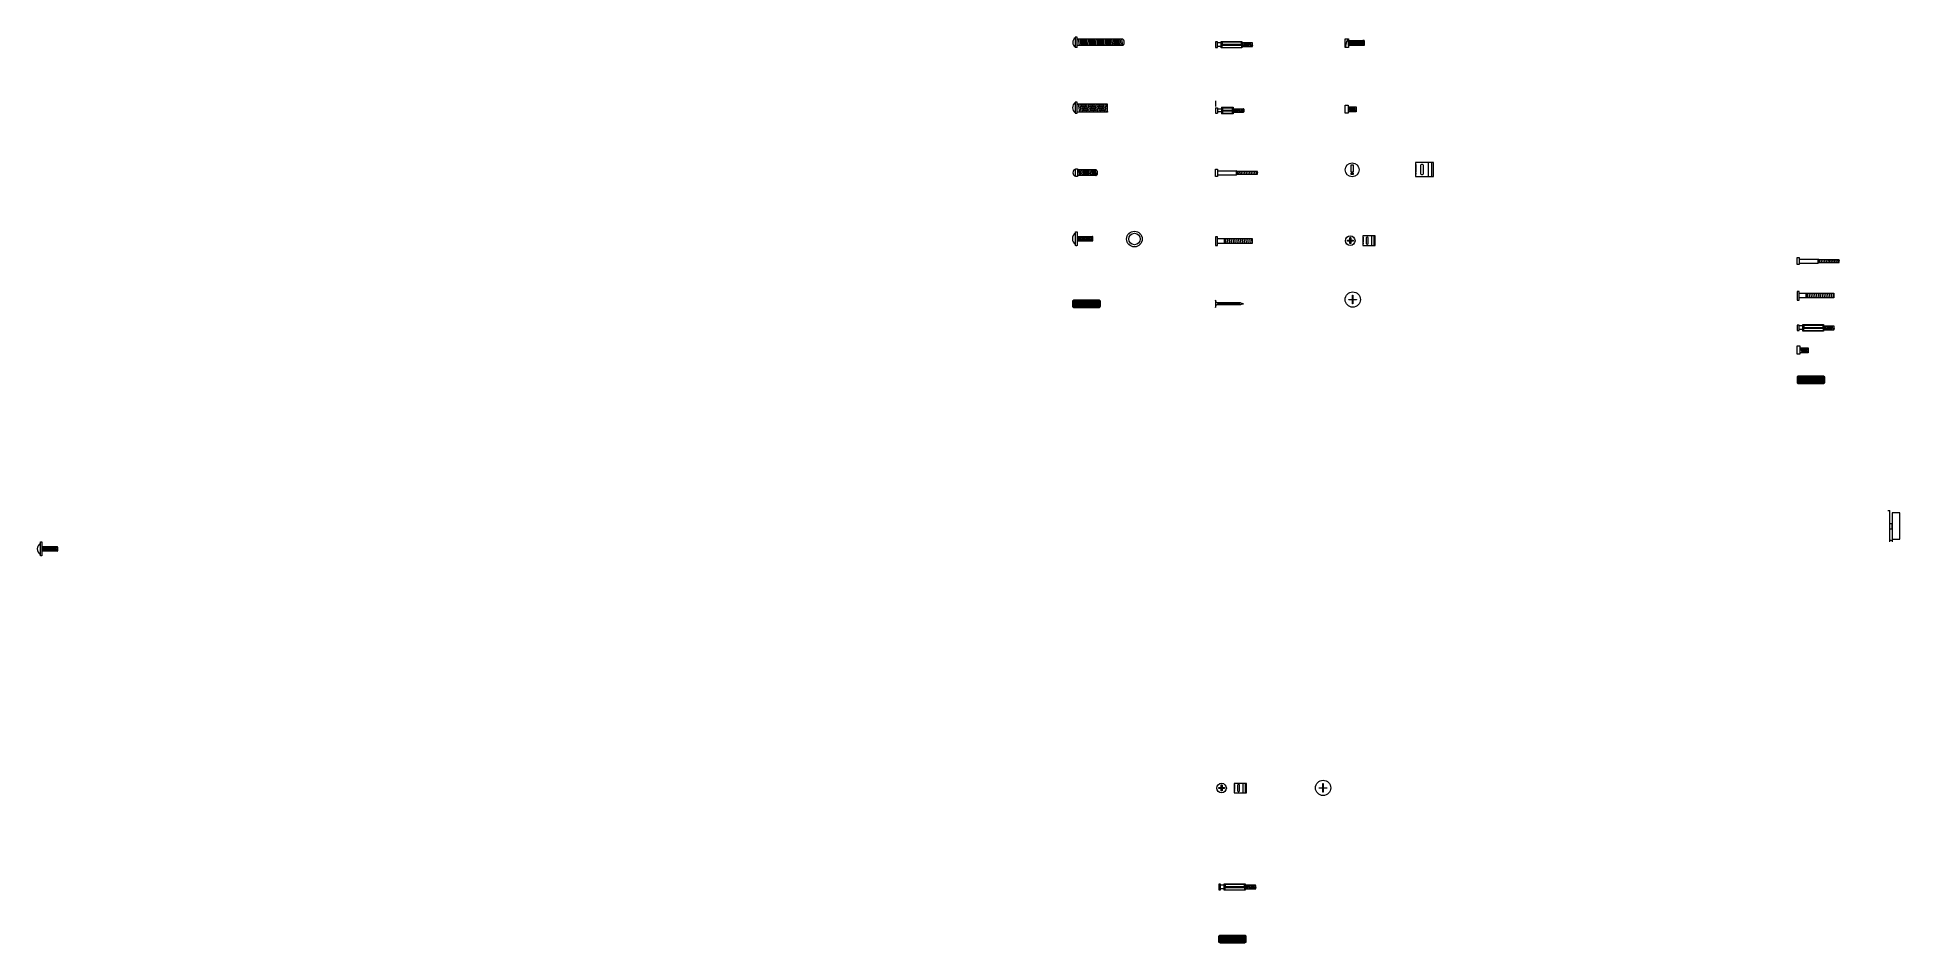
# Model space of a CAD drawing. Header units: millimetres. Extents: x 1212 to 3396, y 780 to 1892.
# Drawn here: x 3194.9 to 3396, y 1602.6 to 1700.4 of the extents above; entities that cross this region are included whole.
import ezdxf

# ---------------------------------------------------------------- set-up
doc = ezdxf.new("R2010")
doc.units = ezdxf.units.MM
doc.layers.add('A-FURN', color=2, linetype='Continuous', lineweight=18)

msp = doc.modelspace()

# ---------------------------------------------------------------- linework, layer by layer
at = {"layer": 'A-FURN'}
for p, q in [((3306.99, 1700.38), (3306.99, 1699.34)), ((3307.32, 1700.21), (3307.43, 1699.52)), ((3307.47, 1700.21), (3307.58, 1699.52)), ((3307.62, 1700.21), (3307.73, 1699.52)), ((3307.77, 1700.21), (3307.88, 1699.52)), ((3307.92, 1700.21), (3308.03, 1699.52)), ((3308.07, 1700.21), (3308.18, 1699.52)), ((3308.22, 1700.21), (3308.33, 1699.52)), ((3308.37, 1700.21), (3308.48, 1699.52)), ((3308.52, 1700.21), (3308.63, 1699.52)), ((3308.67, 1700.21), (3308.78, 1699.52)), ((3308.82, 1700.21), (3308.93, 1699.52)), ((3308.97, 1700.21), (3309.08, 1699.52)), ((3309.12, 1700.21), (3309.23, 1699.52)), ((3309.27, 1700.21), (3309.38, 1699.52)), ((3309.42, 1700.21), (3309.53, 1699.52)), ((3309.57, 1700.21), (3309.68, 1699.52)), ((3309.72, 1700.21), (3309.83, 1699.52)), ((3309.87, 1700.21), (3309.98, 1699.52)), ((3310.02, 1700.21), (3310.13, 1699.52)), ((3310.02, 1700.21), (3310.13, 1699.52)), ((3310.17, 1700.21), (3310.28, 1699.52)), ((3310.32, 1700.21), (3310.43, 1699.52)), ((3310.47, 1700.21), (3310.58, 1699.52)), ((3310.62, 1700.21), (3310.73, 1699.52)), ((3310.77, 1700.21), (3310.88, 1699.52)), ((3310.92, 1700.21), (3311.03, 1699.52)), ((3311.07, 1700.21), (3311.18, 1699.52)), ((3311.22, 1700.21), (3311.33, 1699.52)), ((3311.37, 1700.21), (3311.48, 1699.52)), ((3311.52, 1700.21), (3311.63, 1699.52)), ((3311.67, 1700.21), (3311.78, 1699.52)), ((3311.82, 1700.21), (3311.93, 1699.52)), ((3311.97, 1700.21), (3312.08, 1699.52)), ((3322.74, 1699.81), (3322.34, 1699.81)), ((3322.74, 1699.41), (3322.34, 1699.41)), ((3322.74, 1699.79), (3322.74, 1699.44)), ((3322.84, 1699.91), (3324.94, 1699.91)), ((3322.84, 1699.31), (3324.94, 1699.31)), ((3325.14, 1699.8), (3325.26, 1699.4)), ((3325.29, 1699.8), (3325.41, 1699.4)), ((3325.44, 1699.8), (3325.56, 1699.4)), ((3325.59, 1699.8), (3325.71, 1699.4)), ((3325.74, 1699.8), (3325.86, 1699.4)), ((3325.89, 1699.8), (3326.01, 1699.4)), ((3326.05, 1699.8), (3326.14, 1699.51)), ((3336.14, 1700.24), (3336.49, 1700.24)), ((3336.14, 1699.31), (3336.14, 1700.24)), ((3336.29, 1699.94), (3336.14, 1699.31)), ((3336.49, 1699.31), (3336.14, 1699.31)), ((3336.29, 1699.94), (3336.3, 1699.98)), ((3336.49, 1700.24), (3336.3, 1699.98)), ((3336.49, 1700.24), (3336.49, 1699.31)), ((3336.49, 1699.51), (3336.49, 1700.07)), ((3336.49, 1700.07), (3338.03, 1700.07)), ((3338.03, 1699.51), (3336.49, 1699.51)), ((3336.56, 1700.07), (3336.56, 1699.51)), ((3336.63, 1700.07), (3336.63, 1699.51)), ((3336.7, 1700.07), (3336.7, 1699.51)), ((3336.77, 1700.07), (3336.77, 1699.51)), ((3336.84, 1700.07), (3336.84, 1699.51)), ((3336.91, 1700.07), (3336.91, 1699.51)), ((3336.98, 1700.07), (3336.98, 1699.51)), ((3337.05, 1700.07), (3337.05, 1699.51)), ((3337.12, 1700.07), (3337.12, 1699.51)), ((3337.19, 1700.07), (3337.19, 1699.51)), ((3337.26, 1700.07), (3337.26, 1699.51)), ((3337.33, 1700.07), (3337.33, 1699.51)), ((3337.4, 1700.07), (3337.4, 1699.51)), ((3337.47, 1700.07), (3337.47, 1699.51)), ((3337.54, 1700.07), (3337.54, 1699.51)), ((3337.61, 1700.07), (3337.61, 1699.51)), ((3337.68, 1700.07), (3337.68, 1699.51)), ((3337.75, 1700.07), (3337.75, 1699.51)), ((3337.82, 1700.07), (3337.82, 1699.51)), ((3337.89, 1700.07), (3337.89, 1699.51)), ((3337.96, 1700.07), (3337.96, 1699.51)), ((3338.03, 1700.07), (3338.03, 1699.51)), ((3338.17, 1700.05), (3338.03, 1700.05)), ((3338.17, 1699.53), (3338.03, 1699.53)), ((3338.17, 1700.05), (3338.17, 1699.53)), ((3306.99, 1693.36), (3306.99, 1692.22)), ((3310.46, 1693.19), (3307.19, 1693.19)), ((3307.32, 1693.19), (3307.46, 1692.3)), ((3307.47, 1693.19), (3307.61, 1692.3)), ((3307.62, 1693.19), (3307.76, 1692.3)), ((3307.77, 1693.19), (3307.91, 1692.3)), ((3307.92, 1693.19), (3308.06, 1692.3)), ((3308.07, 1693.19), (3308.21, 1692.3)), ((3308.22, 1693.19), (3308.36, 1692.3)), ((3308.37, 1693.19), (3308.51, 1692.3)), ((3308.52, 1693.19), (3308.66, 1692.3)), ((3308.67, 1693.19), (3308.81, 1692.3)), ((3308.82, 1693.19), (3308.96, 1692.3)), ((3308.97, 1693.19), (3309.11, 1692.3)), ((3309.12, 1693.19), (3309.26, 1692.3)), ((3309.27, 1693.19), (3309.41, 1692.3)), ((3309.42, 1693.19), (3309.56, 1692.3)), ((3309.57, 1693.19), (3309.71, 1692.3)), ((3309.72, 1693.19), (3309.86, 1692.3)), ((3309.87, 1693.19), (3310.01, 1692.3)), ((3310.02, 1693.19), (3310.16, 1692.3)), ((3310.02, 1693.19), (3310.16, 1692.3)), ((3310.17, 1693.19), (3310.31, 1692.3)), ((3310.32, 1693.19), (3310.46, 1692.3)), ((3310.46, 1692.3), (3310.46, 1693.19)), ((3322.14, 1693.53), (3322.14, 1692.93)), ((3336.14, 1693.06), (3336.44, 1693.06)), ((3336.14, 1692.19), (3336.14, 1693.06)), ((3336.44, 1693.06), (3336.44, 1692.19)), ((3307.02, 1692.19), (3307.16, 1692.19)), ((3310.46, 1692.3), (3307.19, 1692.3)), ((3322.14, 1692.79), (3322.34, 1692.79)), ((3322.14, 1692.79), (3322.14, 1692.19)), ((3322.14, 1692.19), (3322.34, 1692.19)), ((3322.34, 1692.79), (3322.34, 1692.19)), ((3322.78, 1692.64), (3322.34, 1692.64)), ((3322.78, 1692.34), (3322.34, 1692.34)), ((3322.78, 1692.84), (3324.03, 1692.84)), ((3322.78, 1692.84), (3322.78, 1692.14)), ((3324.03, 1692.14), (3322.78, 1692.14)), ((3322.88, 1692.84), (3322.88, 1692.54)), ((3322.88, 1692.79), (3323.98, 1692.79)), ((3322.88, 1692.54), (3323.98, 1692.54)), ((3322.88, 1692.44), (3322.88, 1692.14)), ((3322.88, 1692.44), (3323.98, 1692.44)), ((3322.88, 1692.19), (3323.98, 1692.19)), ((3323.98, 1692.14), (3323.98, 1692.84)), ((3324.03, 1692.84), (3324.03, 1692.14)), ((3324.03, 1692.69), (3325.13, 1692.69)), ((3325.13, 1692.29), (3324.03, 1692.29)), ((3324.1, 1692.69), (3324.22, 1692.29)), ((3324.25, 1692.69), (3324.37, 1692.29)), ((3324.4, 1692.69), (3324.52, 1692.29)), ((3324.55, 1692.69), (3324.67, 1692.29)), ((3324.7, 1692.69), (3324.82, 1692.29)), ((3324.85, 1692.69), (3324.97, 1692.29)), ((3325, 1692.69), (3325.12, 1692.29)), ((3325.18, 1692.64), (3325.18, 1692.34)), ((3336.44, 1692.19), (3336.14, 1692.19)), ((3336.44, 1692.88), (3337.32, 1692.88)), ((3337.32, 1692.34), (3336.44, 1692.34)), ((3336.48, 1692.88), (3336.66, 1692.34)), ((3336.63, 1692.88), (3336.81, 1692.34)), ((3336.78, 1692.88), (3336.96, 1692.34)), ((3336.93, 1692.88), (3337.11, 1692.34)), ((3337.08, 1692.88), (3337.26, 1692.34)), ((3337.23, 1692.88), (3337.32, 1692.62)), ((3337.32, 1692.88), (3337.32, 1692.34)), ((3307.02, 1686.19), (3307.22, 1686.19)), ((3307.02, 1685.37), (3307.02, 1686.19)), ((3307.22, 1685.37), (3307.02, 1685.37)), ((3307.22, 1686.19), (3307.22, 1685.37)), ((3307.35, 1686.09), (3307.45, 1685.47)), ((3307.5, 1686.09), (3307.6, 1685.47)), ((3307.65, 1686.09), (3307.75, 1685.47)), ((3307.8, 1686.09), (3307.9, 1685.47)), ((3307.95, 1686.09), (3308.05, 1685.47)), ((3308.1, 1686.09), (3308.2, 1685.47)), ((3308.25, 1686.09), (3308.35, 1685.47)), ((3308.4, 1686.09), (3308.5, 1685.47)), ((3308.55, 1686.09), (3308.65, 1685.47)), ((3308.7, 1686.09), (3308.8, 1685.47)), ((3308.85, 1686.09), (3308.95, 1685.47)), ((3309, 1686.09), (3309.1, 1685.47)), ((3309.15, 1686.09), (3309.25, 1685.48)), ((3322.14, 1686.16), (3322.34, 1686.16)), ((3322.14, 1685.37), (3322.14, 1686.16)), ((3322.34, 1685.37), (3322.14, 1685.37)), ((3322.34, 1686.16), (3322.34, 1685.37)), ((3322.34, 1685.98), (3324.35, 1685.98)), ((3322.34, 1685.53), (3324.35, 1685.53)), ((3324.35, 1685.98), (3324.35, 1685.53)), ((3324.48, 1685.89), (3324.35, 1685.98)), ((3324.35, 1685.53), (3324.48, 1685.61)), ((3326.67, 1685.9), (3324.48, 1685.89)), ((3324.48, 1685.89), (3324.48, 1685.61)), ((3324.48, 1685.61), (3326.67, 1685.6)), ((3324.51, 1685.89), (3324.6, 1685.61)), ((3324.68, 1685.9), (3324.78, 1685.61)), ((3324.86, 1685.9), (3324.95, 1685.6)), ((3325.04, 1685.9), (3325.13, 1685.6)), ((3325.22, 1685.9), (3325.31, 1685.6)), ((3325.39, 1685.9), (3325.49, 1685.6)), ((3325.57, 1685.9), (3325.67, 1685.6)), ((3325.75, 1685.9), (3325.85, 1685.6)), ((3325.93, 1685.9), (3326.03, 1685.6)), ((3326.11, 1685.9), (3326.21, 1685.6)), ((3326.29, 1685.9), (3326.38, 1685.6)), ((3326.47, 1685.9), (3326.56, 1685.6)), ((3326.64, 1685.9), (3326.67, 1685.8)), ((3326.67, 1685.6), (3326.67, 1685.9)), ((3336.76, 1686.62), (3336.99, 1686.62)), ((3336.76, 1685.84), (3336.76, 1686.62)), ((3336.99, 1685.84), (3336.76, 1685.84)), ((3336.76, 1685.72), (3336.99, 1685.72)), ((3336.76, 1685.59), (3336.76, 1685.72)), ((3336.99, 1685.59), (3336.76, 1685.59)), ((3336.99, 1686.62), (3336.99, 1685.84)), ((3336.99, 1685.72), (3336.99, 1685.59)), ((3345.65, 1686.86), (3343.71, 1686.86)), ((3343.71, 1686.86), (3343.71, 1685.37)), ((3343.71, 1686.65), (3343.77, 1686.65)), ((3343.77, 1685.87), (3343.71, 1685.87)), ((3343.71, 1685.75), (3343.77, 1685.75)), ((3343.77, 1685.62), (3343.71, 1685.62)), ((3343.71, 1685.37), (3345.65, 1685.37)), ((3343.77, 1686.65), (3343.77, 1685.87)), ((3343.77, 1685.75), (3343.77, 1685.62)), ((3344.28, 1686.55), (3344.28, 1685.68)), ((3344.48, 1686.65), (3344.38, 1686.65)), ((3344.38, 1685.58), (3344.48, 1685.58)), ((3344.58, 1685.68), (3344.58, 1686.55)), ((3345.1, 1686.86), (3345.1, 1685.37)), ((3345.5, 1685.37), (3345.5, 1686.86)), ((3345.65, 1685.37), (3345.65, 1686.86)), ((3339.36, 1678.95), (3338.02, 1678.95)), ((3338.02, 1678.95), (3338.02, 1677.92)), ((3338.98, 1678.95), (3338.98, 1677.92)), ((3339.25, 1677.92), (3339.25, 1678.95)), ((3339.36, 1677.92), (3339.36, 1678.95)), ((3307.19, 1678.9), (3308.78, 1678.9)), ((3308.82, 1678.39), (3307.19, 1678.39)), ((3307.29, 1678.39), (3307.25, 1678.9)), ((3307.41, 1678.39), (3307.36, 1678.9)), ((3307.52, 1678.39), (3307.48, 1678.9)), ((3307.64, 1678.39), (3307.6, 1678.9)), ((3307.76, 1678.39), (3307.72, 1678.9)), ((3307.88, 1678.39), (3307.83, 1678.9)), ((3307.99, 1678.39), (3307.95, 1678.9)), ((3308.11, 1678.39), (3308.07, 1678.9)), ((3308.23, 1678.39), (3308.19, 1678.9)), ((3308.35, 1678.39), (3308.31, 1678.9)), ((3308.47, 1678.39), (3308.42, 1678.9)), ((3308.58, 1678.39), (3308.54, 1678.9)), ((3308.7, 1678.39), (3308.66, 1678.9)), ((3308.82, 1678.39), (3308.78, 1678.9)), ((3308.78, 1678.9), (3308.83, 1678.9)), ((3308.83, 1678.39), (3308.82, 1678.39)), ((3308.87, 1678.85), (3308.87, 1678.43)), ((3322.34, 1678.84), (3322.14, 1678.84)), ((3322.14, 1678.84), (3322.14, 1677.92)), ((3322.14, 1677.92), (3322.34, 1677.92)), ((3322.34, 1677.92), (3322.34, 1678.84)), ((3322.34, 1678.65), (3323.1, 1678.65)), ((3322.34, 1678.13), (3322.34, 1678.65)), ((3323.1, 1678.13), (3322.34, 1678.13)), ((3323.1, 1678.65), (3326.09, 1678.65)), ((3323.1, 1678.13), (3323.1, 1678.65)), ((3323.1, 1678.65), (3323.1, 1678.13)), ((3326.09, 1678.13), (3323.1, 1678.13)), ((3323.2, 1678.65), (3323.26, 1678.13)), ((3323.4, 1678.65), (3323.46, 1678.13)), ((3323.6, 1678.65), (3323.66, 1678.13)), ((3323.8, 1678.65), (3323.86, 1678.13)), ((3324, 1678.65), (3324.06, 1678.13)), ((3324.2, 1678.65), (3324.26, 1678.13)), ((3324.4, 1678.65), (3324.46, 1678.13)), ((3324.6, 1678.65), (3324.66, 1678.13)), ((3324.8, 1678.65), (3324.86, 1678.13)), ((3325, 1678.65), (3325.06, 1678.13)), ((3325.2, 1678.65), (3325.26, 1678.13)), ((3325.4, 1678.65), (3325.46, 1678.13)), ((3325.6, 1678.65), (3325.66, 1678.13)), ((3325.8, 1678.65), (3325.86, 1678.13)), ((3326, 1678.65), (3326.06, 1678.13)), ((3326.09, 1678.65), (3326.09, 1678.13)), ((3336.37, 1678.38), (3336.37, 1678.48)), ((3336.37, 1678.48), (3336.98, 1678.48)), ((3336.98, 1678.38), (3336.37, 1678.38)), ((3336.63, 1678.74), (3336.68, 1678.82)), ((3336.63, 1678.74), (3336.73, 1678.74)), ((3336.63, 1678.13), (3336.63, 1678.74)), ((3336.73, 1678.13), (3336.63, 1678.13)), ((3336.68, 1678.82), (3336.73, 1678.74)), ((3336.73, 1678.74), (3336.73, 1678.13)), ((3336.98, 1678.48), (3336.98, 1678.38)), ((3338.02, 1678.8), (3338.07, 1678.8)), ((3338.07, 1678.26), (3338.02, 1678.26)), ((3338.02, 1678.18), (3338.07, 1678.18)), ((3338.07, 1678.09), (3338.02, 1678.09)), ((3338.02, 1677.92), (3339.36, 1677.92)), ((3338.07, 1678.8), (3338.07, 1678.26)), ((3338.07, 1678.18), (3338.07, 1678.09)), ((3338.41, 1678.73), (3338.41, 1678.13)), ((3338.55, 1678.8), (3338.48, 1678.8)), ((3338.48, 1678.06), (3338.55, 1678.06)), ((3338.62, 1678.13), (3338.62, 1678.73)), ((3384.93, 1676.63), (3385.13, 1676.63)), ((3384.93, 1675.84), (3384.93, 1676.63)), ((3385.13, 1675.84), (3384.93, 1675.84)), ((3385.13, 1676.63), (3385.13, 1675.84)), ((3385.13, 1676.45), (3387.14, 1676.45)), ((3385.13, 1676), (3387.14, 1676)), ((3387.14, 1676.45), (3387.14, 1676)), ((3387.27, 1676.37), (3387.14, 1676.45)), ((3387.14, 1676), (3387.27, 1676.08)), ((3387.27, 1676.37), (3387.27, 1676.08)), ((3389.47, 1676.37), (3387.27, 1676.37)), ((3387.27, 1676.08), (3389.47, 1676.07)), ((3387.3, 1676.37), (3387.39, 1676.08)), ((3387.47, 1676.37), (3387.57, 1676.08)), ((3387.65, 1676.37), (3387.75, 1676.08)), ((3387.83, 1676.37), (3387.92, 1676.07)), ((3388.01, 1676.37), (3388.1, 1676.07)), ((3388.19, 1676.37), (3388.28, 1676.07)), ((3388.36, 1676.37), (3388.46, 1676.07)), ((3388.54, 1676.37), (3388.64, 1676.07)), ((3388.72, 1676.37), (3388.82, 1676.07)), ((3388.9, 1676.37), (3389, 1676.07)), ((3389.08, 1676.37), (3389.18, 1676.07)), ((3389.26, 1676.37), (3389.35, 1676.07)), ((3389.44, 1676.37), (3389.47, 1676.27)), ((3389.47, 1676.07), (3389.47, 1676.37)), ((3385.13, 1672.95), (3384.93, 1672.95)), ((3384.93, 1672.95), (3384.93, 1672.02)), ((3385.13, 1672.02), (3385.13, 1672.95)), ((3306.84, 1671.22), (3306.84, 1672.02)), ((3306.87, 1671.91), (3309.53, 1671.91)), ((3306.87, 1671.81), (3309.53, 1671.81)), ((3306.87, 1671.71), (3309.53, 1671.71)), ((3306.87, 1671.61), (3309.53, 1671.61)), ((3306.87, 1671.51), (3309.53, 1671.51)), ((3306.87, 1671.41), (3309.53, 1671.41)), ((3306.87, 1671.31), (3309.53, 1671.31)), ((3309.55, 1672.01), (3309.55, 1671.21)), ((3322.35, 1671.72), (3322.42, 1671.52)), ((3322.45, 1671.72), (3322.52, 1671.52)), ((3322.55, 1671.72), (3322.62, 1671.52)), ((3322.65, 1671.72), (3322.72, 1671.52)), ((3322.75, 1671.72), (3322.82, 1671.52)), ((3322.85, 1671.72), (3322.92, 1671.52)), ((3322.95, 1671.72), (3323.02, 1671.52)), ((3323.05, 1671.72), (3323.12, 1671.52)), ((3323.15, 1671.72), (3323.22, 1671.52)), ((3323.25, 1671.72), (3323.32, 1671.52)), ((3323.35, 1671.72), (3323.42, 1671.52)), ((3323.45, 1671.72), (3323.52, 1671.52)), ((3323.55, 1671.72), (3323.62, 1671.52)), ((3323.65, 1671.72), (3323.72, 1671.52)), ((3323.75, 1671.72), (3323.82, 1671.52)), ((3323.85, 1671.72), (3323.92, 1671.52)), ((3323.95, 1671.72), (3324.02, 1671.52)), ((3324.05, 1671.72), (3324.12, 1671.52)), ((3324.15, 1671.72), (3324.22, 1671.52)), ((3324.25, 1671.72), (3324.32, 1671.52)), ((3324.35, 1671.72), (3324.42, 1671.52)), ((3324.45, 1671.72), (3324.52, 1671.52)), ((3324.55, 1671.72), (3324.62, 1671.52)), ((3324.65, 1671.72), (3324.72, 1671.52)), ((3336.52, 1672.09), (3336.93, 1672.09)), ((3336.52, 1672.05), (3336.52, 1672.09)), ((3336.93, 1672.05), (3336.52, 1672.05)), ((3336.93, 1672.56), (3336.97, 1672.56)), ((3336.93, 1672.09), (3336.93, 1672.56)), ((3336.93, 1671.62), (3336.93, 1672.05)), ((3336.97, 1671.62), (3336.93, 1671.62)), ((3336.97, 1672.56), (3336.97, 1672.09)), ((3336.97, 1672.09), (3337.36, 1672.09)), ((3336.97, 1672.05), (3336.97, 1671.62)), ((3337.36, 1672.05), (3336.97, 1672.05)), ((3337.36, 1672.09), (3337.36, 1672.05)), ((3384.93, 1672.02), (3385.13, 1672.02)), ((3385.13, 1672.75), (3385.89, 1672.75)), ((3385.13, 1672.24), (3385.13, 1672.75)), ((3385.89, 1672.24), (3385.13, 1672.24)), ((3385.89, 1672.75), (3388.88, 1672.75)), ((3385.89, 1672.24), (3385.89, 1672.75)), ((3385.89, 1672.75), (3385.89, 1672.24)), ((3388.88, 1672.24), (3385.89, 1672.24)), ((3385.99, 1672.75), (3386.05, 1672.24)), ((3386.19, 1672.75), (3386.25, 1672.24)), ((3386.39, 1672.75), (3386.45, 1672.24)), ((3386.59, 1672.75), (3386.65, 1672.24)), ((3386.79, 1672.75), (3386.85, 1672.24)), ((3386.99, 1672.75), (3387.05, 1672.24)), ((3387.19, 1672.75), (3387.25, 1672.24)), ((3387.39, 1672.75), (3387.45, 1672.24)), ((3387.59, 1672.75), (3387.65, 1672.24)), ((3387.79, 1672.75), (3387.85, 1672.24)), ((3387.99, 1672.75), (3388.05, 1672.24)), ((3388.19, 1672.75), (3388.25, 1672.24)), ((3388.39, 1672.75), (3388.45, 1672.24)), ((3388.59, 1672.75), (3388.65, 1672.24)), ((3388.79, 1672.75), (3388.85, 1672.24)), ((3388.88, 1672.75), (3388.88, 1672.24)), ((3385.53, 1669.22), (3385.13, 1669.22)), ((3385.53, 1669.2), (3385.53, 1668.85)), ((3385.63, 1669.32), (3387.73, 1669.32)), ((3387.93, 1669.21), (3388.05, 1668.81)), ((3388.08, 1669.21), (3388.2, 1668.81)), ((3388.23, 1669.21), (3388.35, 1668.81)), ((3388.38, 1669.21), (3388.5, 1668.81)), ((3388.53, 1669.21), (3388.65, 1668.81)), ((3388.68, 1669.21), (3388.8, 1668.81)), ((3388.84, 1669.21), (3388.93, 1668.92)), ((3384.93, 1667.06), (3385.23, 1667.06)), ((3384.93, 1666.18), (3384.93, 1667.06)), ((3385.53, 1668.82), (3385.13, 1668.82)), ((3385.23, 1667.06), (3385.23, 1666.18)), ((3385.63, 1668.72), (3387.73, 1668.72)), ((3385.23, 1666.18), (3384.93, 1666.18)), ((3385.23, 1666.87), (3386.11, 1666.87)), ((3386.11, 1666.33), (3385.23, 1666.33)), ((3385.27, 1666.87), (3385.45, 1666.33)), ((3385.42, 1666.87), (3385.6, 1666.33)), ((3385.57, 1666.87), (3385.75, 1666.33)), ((3385.72, 1666.87), (3385.9, 1666.33)), ((3385.87, 1666.87), (3386.05, 1666.33)), ((3386.02, 1666.87), (3386.11, 1666.61)), ((3386.11, 1666.87), (3386.11, 1666.33)), ((3385.04, 1663.01), (3385.05, 1663.8)), ((3385.07, 1663.69), (3387.73, 1663.69)), ((3385.07, 1663.59), (3387.73, 1663.59)), ((3385.07, 1663.49), (3387.73, 1663.49)), ((3385.07, 1663.39), (3387.73, 1663.39)), ((3385.07, 1663.29), (3387.73, 1663.29)), ((3385.07, 1663.19), (3387.73, 1663.19)), ((3385.07, 1663.09), (3387.73, 1663.09)), ((3387.76, 1663.79), (3387.76, 1663)), ((3394.7, 1649.29), (3394.94, 1649.29)), ((3394.94, 1645.91), (3394.94, 1649.29)), ((3396, 1649.04), (3395.18, 1649.04)), ((3395.18, 1649.04), (3395.18, 1646.2)), ((3396, 1646.2), (3396, 1649.04)), ((3395.18, 1647.86), (3394.94, 1647.86)), ((3394.94, 1647.29), (3395.18, 1647.29)), ((3395.18, 1647.29), (3395.18, 1647.86)), ((3195.44, 1645.38), (3197.03, 1645.38)), ((3197.07, 1644.88), (3195.44, 1644.88)), ((3195.54, 1644.88), (3195.49, 1645.38)), ((3195.65, 1644.88), (3195.61, 1645.38)), ((3195.77, 1644.88), (3195.73, 1645.38)), ((3195.89, 1644.88), (3195.85, 1645.38)), ((3196.01, 1644.88), (3195.97, 1645.38)), ((3196.13, 1644.88), (3196.08, 1645.38)), ((3196.24, 1644.88), (3196.2, 1645.38)), ((3196.36, 1644.88), (3196.32, 1645.38)), ((3196.48, 1644.88), (3196.44, 1645.38)), ((3196.6, 1644.88), (3196.55, 1645.38)), ((3196.71, 1644.88), (3196.67, 1645.38)), ((3196.83, 1644.88), (3196.79, 1645.38)), ((3196.95, 1644.88), (3196.91, 1645.38)), ((3197.07, 1644.88), (3197.03, 1645.38)), ((3197.03, 1645.38), (3197.08, 1645.38)), ((3197.08, 1644.88), (3197.07, 1644.88)), ((3197.12, 1645.34), (3197.12, 1644.92)), ((3394.94, 1646.07), (3395.17, 1646.07)), ((3395.17, 1646.07), (3395.17, 1645.91)), ((3395.18, 1646.2), (3396, 1646.2)), ((3322.48, 1619.25), (3322.48, 1619.35)), ((3322.48, 1619.35), (3323.09, 1619.35)), ((3323.09, 1619.25), (3322.48, 1619.25)), ((3322.74, 1619.6), (3322.79, 1619.68)), ((3322.74, 1619.6), (3322.84, 1619.6)), ((3322.74, 1619), (3322.74, 1619.6)), ((3322.84, 1619), (3322.74, 1619)), ((3322.79, 1619.68), (3322.84, 1619.6)), ((3322.84, 1619.6), (3322.84, 1619)), ((3323.09, 1619.35), (3323.09, 1619.25)), ((3325.47, 1619.81), (3324.13, 1619.81)), ((3324.13, 1619.81), (3324.13, 1618.78)), ((3324.13, 1619.67), (3324.18, 1619.67)), ((3324.18, 1619.13), (3324.13, 1619.13)), ((3324.13, 1619.04), (3324.18, 1619.04)), ((3324.18, 1618.96), (3324.13, 1618.96)), ((3324.13, 1618.78), (3325.47, 1618.78)), ((3324.18, 1619.67), (3324.18, 1619.13)), ((3324.18, 1619.04), (3324.18, 1618.96)), ((3324.52, 1619.6), (3324.52, 1619)), ((3324.66, 1619.67), (3324.59, 1619.67)), ((3324.59, 1618.93), (3324.66, 1618.93)), ((3324.73, 1619), (3324.73, 1619.6)), ((3325.09, 1619.81), (3325.09, 1618.78)), ((3325.36, 1618.78), (3325.36, 1619.81)), ((3325.47, 1618.78), (3325.47, 1619.81)), ((3333.31, 1619.34), (3333.72, 1619.34)), ((3333.31, 1619.29), (3333.31, 1619.34)), ((3333.72, 1619.29), (3333.31, 1619.29)), ((3333.72, 1619.81), (3333.77, 1619.81)), ((3333.72, 1619.34), (3333.72, 1619.81)), ((3333.72, 1618.86), (3333.72, 1619.29)), ((3333.77, 1618.86), (3333.72, 1618.86)), ((3333.77, 1619.81), (3333.77, 1619.34)), ((3333.77, 1619.34), (3334.16, 1619.34)), ((3333.77, 1619.29), (3333.77, 1618.86)), ((3334.16, 1619.29), (3333.77, 1619.29)), ((3334.16, 1619.34), (3334.16, 1619.29)), ((3323.08, 1608.81), (3322.68, 1608.81)), ((3323.08, 1608.78), (3323.08, 1608.43)), ((3323.18, 1608.91), (3325.28, 1608.91)), ((3325.48, 1608.8), (3325.6, 1608.4)), ((3325.63, 1608.8), (3325.75, 1608.4)), ((3325.78, 1608.8), (3325.9, 1608.4)), ((3325.93, 1608.8), (3326.05, 1608.4)), ((3326.08, 1608.8), (3326.2, 1608.4)), ((3326.23, 1608.8), (3326.35, 1608.4)), ((3326.39, 1608.8), (3326.48, 1608.51)), ((3323.08, 1608.41), (3322.68, 1608.41)), ((3323.18, 1608.31), (3325.28, 1608.31)), ((3322.6, 1602.6), (3322.6, 1603.39)), ((3322.62, 1603.28), (3325.29, 1603.28)), ((3322.62, 1603.18), (3325.29, 1603.18)), ((3322.62, 1603.08), (3325.29, 1603.08)), ((3322.62, 1602.98), (3325.29, 1602.98)), ((3322.62, 1602.88), (3325.29, 1602.88)), ((3322.62, 1602.78), (3325.29, 1602.78)), ((3322.62, 1602.68), (3325.29, 1602.68)), ((3325.31, 1603.38), (3325.31, 1602.59))]:
    msp.add_line(p, q, dxfattribs=at)
at = {"layer": 'A-FURN', "linetype": 'Continuous'}
for p, q in [((3307.16, 1700.41), (3307.02, 1700.41)), ((3307.16, 1699.31), (3307.02, 1699.31)), ((3307.19, 1699.34), (3307.19, 1700.38)), ((3312.12, 1700.21), (3307.19, 1700.21)), ((3312.12, 1699.52), (3307.19, 1699.52)), ((3312.24, 1700.09), (3312.14, 1700.2)), ((3312.24, 1699.64), (3312.14, 1699.53)), ((3312.25, 1700.07), (3312.25, 1699.66)), ((3307.16, 1693.39), (3307.02, 1693.39)), ((3307.19, 1692.22), (3307.19, 1693.36)), ((3309.23, 1686.1), (3307.22, 1686.1)), ((3309.23, 1685.47), (3307.22, 1685.47)), ((3309.34, 1685.96), (3309.25, 1686.08)), ((3309.34, 1685.6), (3309.25, 1685.48)), ((3309.34, 1685.94), (3309.34, 1685.62))]:
    msp.add_line(p, q, dxfattribs=at)
at = {"layer": 'A-FURN'}
for points in [[(3322.14, 1699.31), (3322.34, 1699.31), (3322.34, 1699.91), (3322.14, 1699.91)], [(3322.74, 1699.96), (3324.99, 1699.96), (3324.99, 1699.26), (3322.74, 1699.26)], [(3384.93, 1668.72), (3385.13, 1668.72), (3385.13, 1669.32), (3384.93, 1669.32)], [(3385.53, 1669.37), (3387.78, 1669.37), (3387.78, 1668.67), (3385.53, 1668.67)], [(3322.48, 1608.31), (3322.68, 1608.31), (3322.68, 1608.91), (3322.48, 1608.91)], [(3323.08, 1608.96), (3325.33, 1608.96), (3325.33, 1608.26), (3323.08, 1608.26)]]:
    msp.add_lwpolyline(points, close=True, dxfattribs=at)
for points in [[(3322.84, 1699.96), (3322.84, 1699.66), (3324.94, 1699.66), (3324.94, 1699.96)], [(3322.84, 1699.26), (3322.84, 1699.56), (3324.94, 1699.56), (3324.94, 1699.26)], [(3385.63, 1669.37), (3385.63, 1669.07), (3387.73, 1669.07), (3387.73, 1669.37)], [(3385.63, 1668.67), (3385.63, 1668.97), (3387.73, 1668.97), (3387.73, 1668.67)], [(3323.18, 1608.96), (3323.18, 1608.66), (3325.28, 1608.66), (3325.28, 1608.96)], [(3323.18, 1608.26), (3323.18, 1608.56), (3325.28, 1608.56), (3325.28, 1608.26)]]:
    msp.add_lwpolyline(points, dxfattribs=at)
for points in [[(3324.99, 1699.4), (3326.09, 1699.4, 0.414214), (3326.14, 1699.45), (3326.14, 1699.75, 0.414214), (3326.09, 1699.8), (3324.99, 1699.8), (3325.11, 1699.4)], [(3387.78, 1668.81), (3388.88, 1668.81, 0.414214), (3388.93, 1668.86), (3388.93, 1669.16, 0.414214), (3388.88, 1669.21), (3387.78, 1669.21), (3387.9, 1668.81)], [(3325.33, 1608.4), (3326.43, 1608.4, 0.414214), (3326.48, 1608.45), (3326.48, 1608.75, 0.414214), (3326.43, 1608.8), (3325.33, 1608.8), (3325.45, 1608.4)]]:
    msp.add_lwpolyline(points, format="xyb", dxfattribs=at)
for points in [[(3307.02, 1677.92), (3307.02, 1679.37, -0.414214), (3307.05, 1679.4), (3307.15, 1679.4, -0.414214), (3307.19, 1679.37), (3307.19, 1677.92, -0.414214), (3307.15, 1677.89), (3307.05, 1677.89, -0.414214)], [(3309.56, 1671.22), (3309.68, 1671.3, 0.250765), (3309.7, 1671.34), (3309.7, 1671.89, 0.250765), (3309.68, 1671.93), (3309.56, 1672, 0.148069), (3309.54, 1672.01), (3306.87, 1672.01, 0.148069), (3306.84, 1672), (3306.72, 1671.93, 0.250765), (3306.7, 1671.89), (3306.7, 1671.34, 0.250765), (3306.72, 1671.3), (3306.84, 1671.22, 0.148069), (3306.87, 1671.21), (3309.54, 1671.21, 0.148069)], [(3324.82, 1671.7), (3324.77, 1671.71, 0.044876), (3324.71, 1671.72), (3322.31, 1671.72, -0.300909), (3322.22, 1671.78), (3322.14, 1672.02), (3322.14, 1671.22), (3322.22, 1671.46, -0.300909), (3322.31, 1671.52), (3324.71, 1671.52, 0.044876), (3324.77, 1671.53), (3324.85, 1671.55), (3324.87, 1671.51), (3324.88, 1671.56), (3325.14, 1671.62), (3324.86, 1671.69), (3324.83, 1671.73)], [(3387.77, 1663.01), (3387.89, 1663.08, 0.250765), (3387.91, 1663.12), (3387.91, 1663.67, 0.250765), (3387.89, 1663.71), (3387.77, 1663.79, 0.148069), (3387.74, 1663.8), (3385.07, 1663.8, 0.148069), (3385.04, 1663.79), (3384.93, 1663.71, 0.250765), (3384.91, 1663.67), (3384.91, 1663.12, 0.250765), (3384.93, 1663.08), (3385.04, 1663.01, 0.148069), (3385.07, 1663), (3387.74, 1663, 0.148069)], [(3195.27, 1644.41), (3195.27, 1645.85, -0.414214), (3195.3, 1645.89), (3195.4, 1645.89, -0.414214), (3195.44, 1645.85), (3195.44, 1644.41, -0.414214), (3195.4, 1644.37), (3195.3, 1644.37, -0.414214)], [(3325.32, 1602.6), (3325.44, 1602.67, 0.250765), (3325.46, 1602.71), (3325.46, 1603.26, 0.250765), (3325.44, 1603.3), (3325.32, 1603.38, 0.148069), (3325.29, 1603.39), (3322.62, 1603.39, 0.148069), (3322.6, 1603.38), (3322.48, 1603.3, 0.250765), (3322.46, 1603.26), (3322.46, 1602.71, 0.250765), (3322.48, 1602.67), (3322.6, 1602.6, 0.148069), (3322.62, 1602.59), (3325.29, 1602.59, 0.148069)]]:
    msp.add_lwpolyline(points, format="xyb", close=True, dxfattribs=at)
for centre, radius in [((3336.89, 1686.09), 0.749), ((3313.38, 1678.61), 0.843), ((3313.38, 1678.61), 0.621), ((3336.68, 1678.43), 0.515), ((3336.95, 1672.07), 0.824), ((3322.79, 1619.3), 0.515), ((3333.75, 1619.32), 0.824)]:
    msp.add_circle(centre, radius, dxfattribs=at)
for centre, radius, start, end in [((3307.33, 1699.85), 0.614, 123.8801, 236.1199), ((3307.02, 1700.38), 0.03, 90, 180), ((3307.02, 1699.34), 0.03, 180, 270), ((3307.41, 1692.79), 0.7, 127.5656, 232.4344), ((3307.02, 1693.36), 0.03, 90, 180), ((3307.02, 1692.22), 0.03, 180, 270), ((3307.16, 1692.22), 0.03, 270, 0), ((3325.13, 1692.64), 0.05, 360, 90), ((3325.13, 1692.34), 0.05, 270, 0), ((3307.11, 1685.77), 0.38, 104.5724, 255.4276), ((3344.38, 1686.55), 0.1, 90, 180), ((3344.38, 1685.68), 0.1, 180, 270), ((3344.48, 1686.55), 0.1, 0, 90), ((3344.48, 1685.68), 0.1, 270, 0), ((3307.37, 1678.64), 0.684, 120.5102, 239.4898), ((3308.83, 1678.85), 0.0421, 0, 90), ((3308.83, 1678.43), 0.0421, 270, 0), ((3338.48, 1678.73), 0.0687, 90, 180), ((3338.48, 1678.13), 0.0687, 180, 270), ((3338.55, 1678.73), 0.0687, 360, 90), ((3338.55, 1678.13), 0.0687, 270, 0), ((3195.61, 1645.13), 0.684, 120.5102, 239.4898), ((3197.08, 1645.34), 0.0421, 0, 90), ((3197.08, 1644.92), 0.0421, 270, 0), ((3324.59, 1619.6), 0.0687, 90, 180), ((3324.59, 1619), 0.0687, 180, 270), ((3324.66, 1619.6), 0.0687, 360, 90), ((3324.66, 1619), 0.0687, 270, 0)]:
    msp.add_arc(centre, radius, start, end, dxfattribs=at)
at = {"layer": 'A-FURN', "linetype": 'Continuous'}
for centre, start, end in [((3307.16, 1700.38), 0, 90), ((3307.16, 1699.34), 270, 0), ((3312.12, 1700.18), 43.1644, 90), ((3312.12, 1699.55), 270, 316.316), ((3312.22, 1700.07), 0, 43.1644), ((3312.22, 1699.66), 316.316, 0), ((3307.16, 1693.36), 0, 90), ((3309.23, 1686.07), 35.634, 90), ((3309.23, 1685.5), 270, 323.9894), ((3309.31, 1685.94), 0, 35.634), ((3309.31, 1685.62), 323.9894, 0)]:
    msp.add_arc(centre, 0.03, start, end, dxfattribs=at)

doc.saveas('drawing.dxf')
